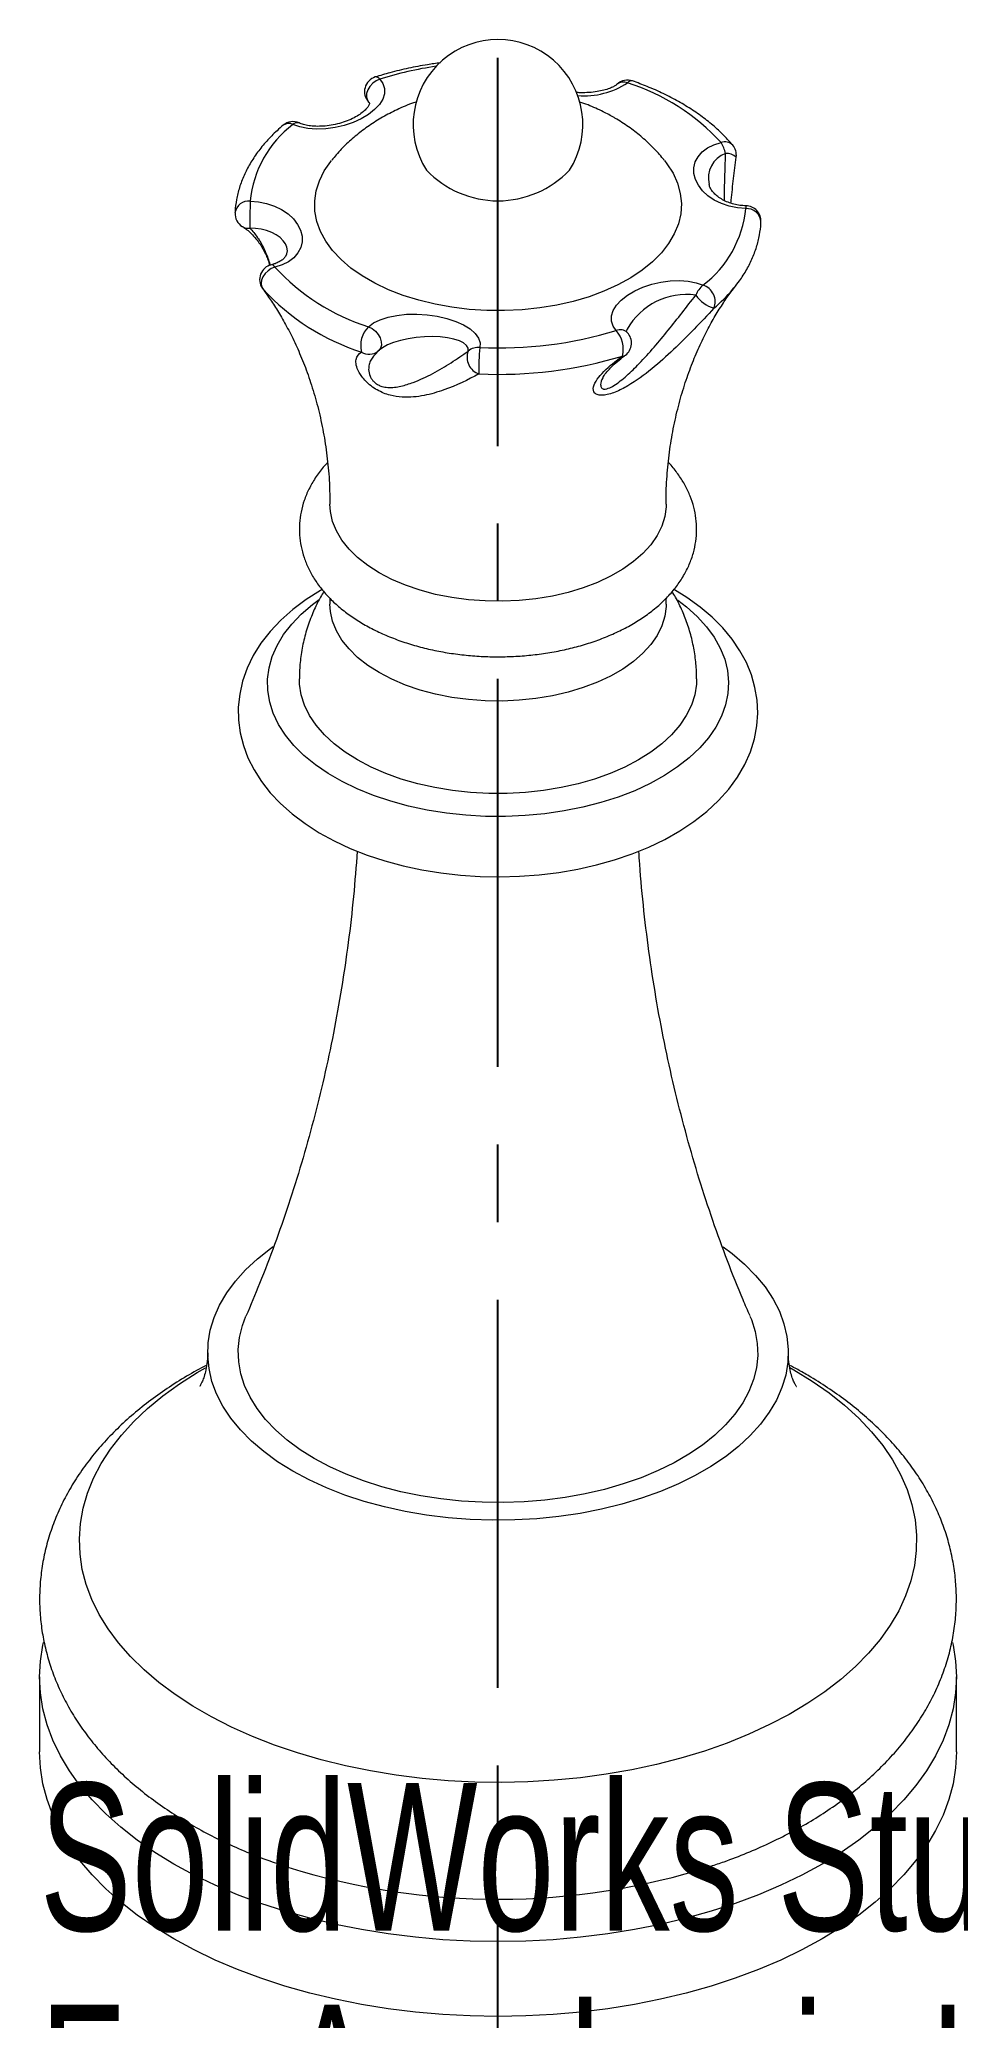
# Model space of a CAD drawing. Header units: millimetres. Extents: x -15 to 41, y -195044 to 195029.
# Drawn here: x -15 to 15, y -8.7 to 56 of the extents above; entities that cross this region are included whole.
import ezdxf

# ---------------------------------------------------------------- set-up
doc = ezdxf.new("R2010")
doc.units = ezdxf.units.MM
doc.linetypes.add('CENTERX2', pattern=[20.32, 12.7, -2.54, 2.54, -2.54])
doc.styles.add('SLDTEXTSTYLE0', font='TXT', dxfattribs={"width": 0.7})

msp = doc.modelspace()

# ---------------------------------------------------------------- texts
at = {"color": 7, "linetype": 'Continuous', "char_height": 4.83362, "attachment_point": 1, "style": 'SLDTEXTSTYLE0'}
for s, insert in [('SolidWorks Student Edition.', (-15, -1.02)), ('For Academic Use Only.', (-15, -8.27))]:
    msp.add_mtext(s, dxfattribs=dict(at, insert=insert))

# ---------------------------------------------------------------- linework, layer by layer
at = {"color": 7, "linetype": 'CENTERX2'}
msp.add_line((0, -195029.267), (0, 195029.267), dxfattribs=at)
at = {"color": 7, "linetype": 'Continuous', "lineweight": 15}
for p, q in [((-7.709, 47.891), (-7.689, 47.864)), ((7.781, 47.978), (7.679, 47.853)), ((4.232, 46.445), (4.237, 46.439)), ((-3.904, 45.855), (-3.928, 45.834)), ((-3.904, 45.855), (-3.922, 45.833)), ((-3.887, 45.87), (-3.904, 45.855)), ((-5.5, 37.746), (-5.5, 37.561)), ((5.5, 37.561), (5.5, 37.75)), ((-15, 2.45), (-15, 0)), ((15, 0), (15, 2.45))]:
    msp.add_line(p, q, dxfattribs=at)
at = {"color": 8, "linetype": 'Continuous', "lineweight": 15}
msp.add_line((-7.689, 47.864), (-7.632, 47.791), dxfattribs=at)
at = {"color": 7, "linetype": 'Continuous', "lineweight": 15, "flags": 128}
for points in [[(-3.868, 54.74), (-3.765, 54.595), (-3.713, 54.434), (-3.716, 54.263), (-3.772, 54.087), (-3.88, 53.912), (-4.036, 53.742), (-4.236, 53.584), (-4.473, 53.442), (-4.74, 53.32), (-5.03, 53.223), (-5.332, 53.153), (-5.637, 53.112), (-5.936, 53.102), (-6.221, 53.124), (-6.481, 53.175), (-6.709, 53.256)], [(8.106, 50.502), (7.837, 50.523), (7.57, 50.578), (7.314, 50.665), (7.079, 50.781), (6.869, 50.922), (6.693, 51.085), (6.556, 51.264), (6.461, 51.454), (6.413, 51.648), (6.411, 51.841), (6.457, 52.027), (6.549, 52.2), (6.684, 52.355), (6.858, 52.486), (7.065, 52.591), (7.3, 52.664)], [(5.447, 52.078), (5.529, 51.97), (5.728, 51.656), (5.874, 51.332), (5.965, 51.001), (6, 50.667), (5.979, 50.333), (5.902, 50.001), (5.77, 49.675), (5.584, 49.358), (5.346, 49.053), (5.058, 48.763), (4.723, 48.489), (4.344, 48.236), (3.924, 48.005), (3.468, 47.799), (2.979, 47.619), (2.462, 47.467), (1.923, 47.345), (1.365, 47.253), (0.795, 47.192), (0.217, 47.164), (-0.362, 47.168), (-0.939, 47.204), (-1.506, 47.273), (-2.06, 47.372), (-2.594, 47.502), (-3.104, 47.661), (-3.585, 47.848), (-4.033, 48.061), (-4.443, 48.297), (-4.811, 48.556), (-5.135, 48.834), (-5.41, 49.128), (-5.635, 49.436), (-5.808, 49.756), (-5.926, 50.084), (-5.989, 50.416), (-5.996, 50.751), (-5.947, 51.085), (-5.843, 51.414), (-5.684, 51.736), (-5.471, 52.047), (-5.445, 52.081)], [(-8.106, 50.749), (-7.837, 50.728), (-7.57, 50.673), (-7.314, 50.586), (-7.079, 50.47), (-6.869, 50.329), (-6.693, 50.166), (-6.556, 49.987), (-6.461, 49.797), (-6.413, 49.603), (-6.411, 49.41), (-6.457, 49.224), (-6.549, 49.051), (-6.684, 48.896), (-6.858, 48.765), (-7.065, 48.66), (-7.3, 48.587)], [(-7.3, 48.587), (-7.417, 48.54), (-7.525, 48.469), (-7.619, 48.378), (-7.69, 48.273), (-7.735, 48.161), (-7.75, 48.051), (-7.734, 47.95), (-7.689, 47.864)], [(3.868, 46.511), (3.765, 46.656), (3.713, 46.817), (3.716, 46.988), (3.772, 47.164), (3.88, 47.34), (4.036, 47.509), (4.236, 47.667), (4.473, 47.809), (4.74, 47.931), (5.03, 48.028), (5.332, 48.098), (5.637, 48.139), (5.936, 48.149), (6.221, 48.127), (6.481, 48.076), (6.709, 47.995)], [(-4.239, 46.635), (-4.072, 46.759), (-3.856, 46.865), (-3.599, 46.949), (-3.307, 47.009), (-2.99, 47.043), (-2.657, 47.05), (-2.32, 47.029), (-1.988, 46.981), (-1.672, 46.908), (-1.382, 46.812), (-1.125, 46.696), (-0.912, 46.564), (-0.748, 46.419), (-0.637, 46.267), (-0.585, 46.111), (-0.591, 45.957)], [(-4.239, 46.635), (-4.121, 46.577), (-4.012, 46.492), (-3.921, 46.387), (-3.855, 46.269), (-3.819, 46.147), (-3.815, 46.032), (-3.844, 45.932), (-3.904, 45.855)], [(5.5, 40.827), (5.498, 40.747), (5.456, 40.426), (5.358, 40.109), (5.204, 39.8), (4.998, 39.501), (4.74, 39.216), (4.433, 38.948), (4.081, 38.699), (3.687, 38.471), (3.255, 38.268), (2.79, 38.091), (2.296, 37.942), (1.779, 37.823), (1.243, 37.734), (0.695, 37.677), (0.139, 37.653), (-0.418, 37.661), (-0.97, 37.702), (-1.513, 37.774), (-2.04, 37.878), (-2.546, 38.013), (-3.027, 38.176), (-3.476, 38.366), (-3.889, 38.582), (-4.263, 38.821), (-4.592, 39.08), (-4.875, 39.357), (-5.108, 39.649), (-5.288, 39.954), (-5.414, 40.267), (-5.484, 40.586), (-5.5, 40.827)], [(-5.757, 38.036), (-5.813, 38.006), (-6.282, 37.708), (-6.715, 37.384), (-7.108, 37.036), (-7.457, 36.667), (-7.759, 36.278), (-8.011, 35.874), (-8.21, 35.459), (-8.358, 35.038), (-8.453, 34.613), (-8.497, 34.188), (-8.49, 33.765), (-8.435, 33.347), (-8.331, 32.935), (-8.181, 32.532), (-7.984, 32.139), (-7.74, 31.756), (-7.45, 31.386), (-7.114, 31.031), (-6.735, 30.693), (-6.313, 30.375), (-5.853, 30.079), (-5.358, 29.808), (-4.832, 29.563), (-4.279, 29.345), (-3.703, 29.156), (-3.106, 28.995), (-2.492, 28.863), (-1.865, 28.761), (-1.228, 28.689), (-0.584, 28.647), (0.062, 28.634), (0.708, 28.652), (1.351, 28.7), (1.986, 28.779), (2.61, 28.886), (3.221, 29.023), (3.814, 29.19), (4.387, 29.385), (4.936, 29.608), (5.459, 29.86), (5.951, 30.138), (6.411, 30.444), (6.833, 30.775), (7.213, 31.129), (7.549, 31.505), (7.837, 31.898), (8.074, 32.305), (8.258, 32.723), (8.39, 33.145), (8.471, 33.571), (8.5, 33.995), (8.479, 34.417), (8.41, 34.834), (8.293, 35.243), (8.129, 35.643), (7.918, 36.034), (7.661, 36.413), (7.358, 36.779), (7.009, 37.13), (6.617, 37.462), (6.184, 37.774), (5.771, 38.03), (5.771, 38.03)], [(5.5, 37.561), (5.498, 37.48), (5.456, 37.16), (5.358, 36.843), (5.204, 36.534), (4.998, 36.235), (4.74, 35.95), (4.433, 35.682), (4.081, 35.432), (3.687, 35.205), (3.255, 35.002), (2.79, 34.825), (2.296, 34.676), (1.779, 34.556), (1.243, 34.468), (0.695, 34.411), (0.139, 34.387), (-0.418, 34.395), (-0.97, 34.436), (-1.513, 34.508), (-2.04, 34.612), (-2.546, 34.747), (-3.027, 34.91), (-3.476, 35.1), (-3.889, 35.316), (-4.263, 35.554), (-4.592, 35.814), (-4.875, 36.091), (-5.108, 36.383), (-5.288, 36.687), (-5.414, 37.001), (-5.484, 37.32), (-5.5, 37.561)], [(6.5, 35.112), (6.493, 34.938), (6.438, 34.593), (6.327, 34.252), (6.163, 33.919), (5.946, 33.596), (5.679, 33.285), (5.362, 32.991), (5.001, 32.714), (4.596, 32.458), (4.153, 32.224), (3.673, 32.016), (3.163, 31.833), (2.625, 31.679), (2.066, 31.553), (1.488, 31.459), (0.898, 31.395), (0.3, 31.363), (-0.3, 31.363), (-0.898, 31.395), (-1.488, 31.459), (-2.066, 31.553), (-2.625, 31.679), (-3.163, 31.833), (-3.673, 32.016), (-4.153, 32.224), (-4.596, 32.458), (-5.001, 32.714), (-5.362, 32.991), (-5.679, 33.285), (-5.946, 33.596), (-6.163, 33.919), (-6.327, 34.252), (-6.438, 34.593), (-6.493, 34.938), (-6.5, 35.112)], [(7.364, 16.529), (7.664, 16.305), (8.071, 15.957), (8.431, 15.592), (8.742, 15.212), (9.001, 14.819), (9.207, 14.416), (9.359, 14.005), (9.456, 13.589), (9.498, 13.17), (9.484, 12.75), (9.415, 12.331), (9.29, 11.918), (9.111, 11.51), (8.878, 11.112), (8.593, 10.726), (8.257, 10.353), (7.874, 9.996), (7.444, 9.657), (6.97, 9.338), (6.455, 9.041), (5.903, 8.768), (5.316, 8.519), (4.697, 8.298), (4.051, 8.104), (3.382, 7.94), (2.692, 7.805), (1.987, 7.702), (1.27, 7.63), (0.546, 7.589), (-0.182, 7.581), (-0.909, 7.606), (-1.63, 7.662), (-2.341, 7.75), (-3.039, 7.869), (-3.719, 8.018), (-4.378, 8.197), (-5.01, 8.405), (-5.613, 8.64), (-6.184, 8.901), (-6.718, 9.187), (-7.212, 9.495), (-7.664, 9.824), (-8.071, 10.172), (-8.431, 10.537), (-8.742, 10.917), (-9.001, 11.31), (-9.207, 11.713), (-9.359, 12.124), (-9.456, 12.54), (-9.498, 12.96), (-9.484, 13.38), (-9.415, 13.798), (-9.29, 14.212), (-9.111, 14.619), (-8.878, 15.017), (-8.593, 15.404), (-8.257, 15.776), (-7.874, 16.133), (-7.444, 16.472), (-7.36, 16.532)], [(8.246, 14.256), (8.292, 14.143), (8.416, 13.754), (8.484, 13.361), (8.498, 12.966), (8.457, 12.571), (8.361, 12.18), (8.21, 11.795), (8.007, 11.417), (7.751, 11.051), (7.445, 10.697), (7.091, 10.359), (6.691, 10.038), (6.248, 9.737), (5.764, 9.458), (5.242, 9.202), (4.687, 8.971), (4.101, 8.767), (3.489, 8.59), (2.853, 8.442), (2.2, 8.325), (1.532, 8.238), (0.854, 8.183), (0.171, 8.159), (-0.513, 8.167), (-1.194, 8.206), (-1.868, 8.278), (-2.529, 8.38), (-3.174, 8.513), (-3.798, 8.675), (-4.397, 8.865), (-4.968, 9.083), (-5.507, 9.327), (-6.01, 9.595), (-6.475, 9.885), (-6.897, 10.196), (-7.274, 10.526), (-7.604, 10.872), (-7.885, 11.233), (-8.115, 11.605), (-8.292, 11.987), (-8.416, 12.375), (-8.484, 12.768), (-8.498, 13.163), (-8.457, 13.558), (-8.361, 13.949), (-8.246, 14.255)], [(14.872, 3.579), (14.891, 3.493), (14.973, 2.972), (15, 2.45), (14.973, 1.927), (14.891, 1.406), (14.754, 0.889), (14.564, 0.377), (14.321, -0.127), (14.025, -0.621), (13.678, -1.104), (13.282, -1.575), (12.837, -2.03), (12.345, -2.469), (11.808, -2.891), (11.228, -3.293), (10.607, -3.673), (9.947, -4.032), (9.251, -4.367), (8.521, -4.677), (7.76, -4.961), (6.971, -5.218), (6.156, -5.447), (5.319, -5.647), (4.463, -5.818), (3.59, -5.958), (2.704, -6.068), (1.808, -6.147), (0.906, -6.194), (0, -6.21), (-0.906, -6.194), (-1.808, -6.147), (-2.704, -6.068), (-3.59, -5.958), (-4.463, -5.818), (-5.319, -5.647), (-6.156, -5.447), (-6.971, -5.218), (-7.76, -4.961), (-8.521, -4.677), (-9.251, -4.367), (-9.947, -4.032), (-10.607, -3.673), (-11.228, -3.293), (-11.808, -2.891), (-12.345, -2.469), (-12.837, -2.03), (-13.282, -1.575), (-13.678, -1.104), (-14.025, -0.621), (-14.321, -0.127), (-14.564, 0.377), (-14.754, 0.889), (-14.891, 1.406), (-14.973, 1.927), (-15, 2.45), (-14.973, 2.972), (-14.891, 3.493), (-14.872, 3.578)], [(15, 0), (14.973, -0.523), (14.891, -1.044), (14.754, -1.561), (14.564, -2.072), (14.321, -2.576), (14.025, -3.071), (13.678, -3.554), (13.282, -4.024), (12.837, -4.48), (12.345, -4.919), (11.808, -5.34), (11.228, -5.742), (10.607, -6.123), (9.947, -6.482), (9.251, -6.816), (8.521, -7.126), (7.76, -7.41), (6.971, -7.667), (6.156, -7.896), (5.319, -8.097), (4.463, -8.267), (3.59, -8.408), (2.704, -8.517), (1.808, -8.596), (0.906, -8.644), (0, -8.659), (-0.906, -8.644), (-1.808, -8.596), (-2.704, -8.517), (-3.59, -8.408), (-4.463, -8.267), (-5.319, -8.097), (-6.156, -7.896), (-6.971, -7.667), (-7.76, -7.41), (-8.521, -7.126), (-9.251, -6.816), (-9.947, -6.482), (-10.607, -6.123), (-11.228, -5.742), (-11.808, -5.34), (-12.345, -4.919), (-12.837, -4.48), (-13.282, -4.024), (-13.678, -3.554), (-14.025, -3.071), (-14.321, -2.576), (-14.564, -2.072), (-14.754, -1.561), (-14.891, -1.044), (-14.973, -0.523), (-15, 0)]]:
    msp.add_lwpolyline(points, dxfattribs=at)
at = {"color": 8, "linetype": 'Continuous', "lineweight": 15, "flags": 128}
for points in [[(-3.868, 54.74), (-3.989, 54.686), (-4.101, 54.605), (-4.195, 54.502), (-4.263, 54.386), (-4.301, 54.266), (-4.305, 54.151), (-4.275, 54.05), (-4.232, 53.989)], [(-6.947, 48.948), (-6.913, 49.019), (-6.893, 49.125), (-6.905, 49.235), (-6.95, 49.345), (-7.025, 49.451), (-7.128, 49.551), (-7.256, 49.641), (-7.406, 49.719), (-7.572, 49.781), (-7.75, 49.826), (-7.933, 49.853), (-8.117, 49.861)], [(-0.975, 45.837), (-0.979, 45.933), (-1.029, 46.023), (-1.126, 46.105), (-1.264, 46.176), (-1.441, 46.234), (-1.651, 46.278), (-1.887, 46.305), (-2.141, 46.315), (-2.407, 46.308), (-2.675, 46.284), (-2.938, 46.243), (-3.187, 46.188), (-3.415, 46.119), (-3.614, 46.039), (-3.779, 45.95), (-3.887, 45.87)], [(5.882, 37.688), (6.169, 37.467), (6.519, 37.152), (6.822, 36.82), (7.073, 36.475), (7.272, 36.118), (7.418, 35.753), (7.508, 35.382), (7.543, 35.008), (7.522, 34.633), (7.446, 34.261), (7.314, 33.894), (7.128, 33.535), (6.889, 33.187), (6.6, 32.852), (6.261, 32.532), (5.876, 32.23), (5.448, 31.949), (4.979, 31.689), (4.473, 31.454), (3.935, 31.245), (3.367, 31.064), (2.774, 30.911), (2.161, 30.789), (1.531, 30.697), (0.891, 30.637), (0.243, 30.608), (-0.406, 30.612), (-1.052, 30.649), (-1.69, 30.717), (-2.316, 30.816), (-2.924, 30.947), (-3.511, 31.107), (-4.072, 31.295), (-4.603, 31.511), (-5.1, 31.752), (-5.559, 32.017), (-5.977, 32.304), (-6.35, 32.61), (-6.677, 32.934), (-6.954, 33.273), (-7.18, 33.624), (-7.352, 33.985), (-7.47, 34.354), (-7.533, 34.727), (-7.54, 35.102), (-7.491, 35.475), (-7.387, 35.845), (-7.228, 36.208), (-7.015, 36.562), (-6.751, 36.905), (-6.436, 37.232), (-6.074, 37.543), (-5.852, 37.709)], [(9.552, 12.575), (9.686, 12.499), (10.281, 12.133), (10.835, 11.746), (11.344, 11.34), (11.809, 10.915), (12.225, 10.475), (12.593, 10.02), (12.909, 9.553), (13.174, 9.075), (13.385, 8.588), (13.543, 8.095), (13.646, 7.596), (13.695, 7.095), (13.688, 6.593), (13.626, 6.093), (13.509, 5.596), (13.338, 5.104), (13.113, 4.619), (12.835, 4.143), (12.505, 3.679), (12.126, 3.228), (11.697, 2.791), (11.221, 2.371), (10.7, 1.969), (10.136, 1.588), (9.531, 1.227), (8.888, 0.89), (8.209, 0.576), (7.497, 0.289), (6.755, 0.027), (5.986, -0.206), (5.192, -0.411), (4.378, -0.586), (3.545, -0.732), (2.699, -0.846), (1.842, -0.929), (0.977, -0.981), (0.109, -1.001), (-0.76, -0.989), (-1.626, -0.945), (-2.486, -0.87), (-3.335, -0.763), (-4.171, -0.625), (-4.99, -0.458), (-5.789, -0.26), (-6.565, -0.034), (-7.314, 0.221), (-8.034, 0.502), (-8.722, 0.809), (-9.374, 1.141), (-9.989, 1.495), (-10.563, 1.872), (-11.095, 2.269), (-11.582, 2.685), (-12.023, 3.117), (-12.415, 3.565), (-12.757, 4.026), (-13.048, 4.499), (-13.286, 4.982), (-13.471, 5.472), (-13.602, 5.968), (-13.677, 6.468), (-13.698, 6.97), (-13.664, 7.471), (-13.574, 7.97), (-13.43, 8.465), (-13.232, 8.954), (-12.98, 9.434), (-12.677, 9.904), (-12.322, 10.362), (-11.917, 10.807), (-11.465, 11.235), (-10.966, 11.646), (-10.424, 12.038), (-9.839, 12.409), (-9.57, 12.565)]]:
    msp.add_lwpolyline(points, dxfattribs=at)
at = {"color": 7, "linetype": 'Continuous', "lineweight": 15}
for centre, radius, start, end in [((0, 53.257), 2.777, 327.3813, 212.6187), ((-3.868, 54.332), 0.5, 107.3946, 223.2464), ((4.239, 54.208), 0.5, 70.50925, 133.29245), ((2.121, 47.919), 7.024, 42.49577, 72.45174), ((-4.545, 50.406), 3.578, 127.20375, 174.49636), ((-6.709, 52.847), 0.5, 65.81974, 130.36567), ((6.353, 52.069), 1.118, 12.28079, 32.14665), ((7.3, 52.256), 0.5, 352.29115, 39.96557), ((0, 53.988), 3.231, 223.602, 316.398), ((6.746, 50.133), 14.865, 177.62637, 181.04846), ((4.545, 50.845), 3.578, 307.20375, 354.49636), ((8.106, 50.094), 0.5, 357.38105, 89.13481), ((-8.106, 50.341), 0.5, 177.38105, 238.50216), ((-7.3, 48.178), 0.5, 103.2085, 215.03004), ((-2.121, 53.332), 7.024, 222.49577, 252.45174), ((7.215, 47.377), 0.8, 129.30831, 158.57207), ((6.538, 47.453), 0.569, 338.16669, 72.53575), ((-2.234, 52.862), 7.398, 222.49577, 252.45174), ((7.382, 48.31), 1.114, 215.1121, 253.5009), ((-3.631, 46.025), 0.861, 134.88026, 194.56914), ((-0.646, 45.456), 0.504, 83.80011, 130.78511), ((5.201, 45.313), 5.828, 173.66177, 182.15669), ((0.031, 59.163), 13.221, 267.30201, 286.87089), ((3.164, 45.895), 0.936, 346.58494, 41.19056), ((3.868, 46.103), 0.5, 307.2074, 43.2464), ((-4.239, 46.226), 0.5, 308.39148, 313.29245), ((-0.44, 45.636), 0.572, 159.34592, 251.36266), ((0.033, 59.003), 13.925, 267.30201, 286.87089), ((-0.002, 18.163), 22.988, 252.59952, 287.65505)]:
    msp.add_arc(centre, radius, start, end, dxfattribs=at)
at = {"color": 8, "linetype": 'Continuous', "lineweight": 15}
for centre, radius, start, end in [((-0.246, 43.057), 12.232, 98.36038, 107.22502), ((-3.996, 54.658), 0.152, 32.55882, 97.95671), ((2.819, 56.792), 2.598, 265.41401, 303.12118), ((4.102, 54.322), 0.325, 65.12919, 128.63818), ((4.373, 54.514), 0.168, 78.74771, 142.67818), ((-6.848, 52.98), 0.309, 63.12095, 126.48446), ((-6.567, 53.112), 0.202, 72.11812, 134.62361), ((7.424, 52.326), 0.361, 44.18197, 110.20595), ((7.735, 51.506), 0.852, 109.83263, 194.53514), ((7.455, 51.76), 0.547, 51.55054, 90.98083), ((-8.155, 50.296), 0.456, 83.88996, 171.42143), ((8.412, 50.523), 0.307, 166.65238, 183.9), ((8.141, 50.037), 0.466, 4.09199, 94.28102), ((-8.166, 50.249), 0.391, 239.1371, 277.21407), ((-7.422, 48.532), 0.134, 24.32918, 86.68314), ((6.158, 45.487), 2.204, 81.84914, 151.05812), ((3.758, 51.173), 5.138, 310.07783, 319.74621), ((3.999, 46.195), 0.342, 46.99931, 112.5487), ((-4.215, 46.208), 0.472, 238.12386, 307.51067), ((4.086, 45.82), 0.143, 265.00447, 305.60872)]:
    msp.add_arc(centre, radius, start, end, dxfattribs=at)
at = {"color": 7, "linetype": 'Continuous', "lineweight": 15}
for points, knots in [([(-1.88, 55.272), (-2.024, 55.253), (-2.38, 55.206), (-2.933, 55.098), (-3.504, 54.963), (-3.858, 54.857), (-4.017, 54.809)], [0, 0, 0, 0, 0.193515, 0.479266, 0.765258, 1, 1, 1, 1]), ([(3.896, 54.572), (3.886, 54.564), (3.86, 54.54), (3.778, 54.488), (3.642, 54.428), (3.46, 54.371), (3.236, 54.325), (2.975, 54.297), (2.739, 54.288), (2.595, 54.298), (2.546, 54.301)], [0, 0, 0, 0, 0.059352, 0.166265, 0.28319, 0.415323, 0.564283, 0.729487, 0.90865, 1, 1, 1, 1]), ([(7.683, 52.577), (7.628, 52.641), (7.471, 52.822), (7.179, 53.109), (6.794, 53.429), (6.37, 53.73), (5.909, 54.011), (5.413, 54.268), (4.912, 54.492), (4.566, 54.62), (4.405, 54.68)], [0, 0, 0, 0, 0.07249, 0.20666, 0.341304, 0.476468, 0.61191, 0.747445, 0.882933, 1, 1, 1, 1]), ([(-4.232, 53.989), (-4.227, 53.983), (-4.211, 53.964), (-4.209, 53.953), (-4.207, 53.952), (-4.211, 53.919), (-4.243, 53.849), (-4.318, 53.752), (-4.441, 53.64), (-4.607, 53.526), (-4.815, 53.418), (-5.055, 53.325), (-5.315, 53.253), (-5.581, 53.208), (-5.837, 53.19), (-6.073, 53.198), (-6.276, 53.228), (-6.418, 53.267), (-6.483, 53.295), (-6.504, 53.304)], [0, 0, 0, 0, 0.023874, 0.0759, 0.143267, 0.203717, 0.263997, 0.330908, 0.399052, 0.470366, 0.544161, 0.618683, 0.691357, 0.759988, 0.823214, 0.880401, 0.931679, 0.97792, 1, 1, 1, 1]), ([(-2.657, 54), (-2.668, 53.997), (-2.87, 53.934), (-3.226, 53.778), (-3.72, 53.533), (-4.165, 53.259), (-4.578, 52.957), (-4.954, 52.625), (-5.241, 52.333), (-5.389, 52.143), (-5.437, 52.082)], [0, 0, 0, 0, 0.009951, 0.182725, 0.338285, 0.491267, 0.641223, 0.788157, 0.932361, 1, 1, 1, 1]), ([(5.442, 52.08), (5.429, 52.097), (5.32, 52.245), (5.08, 52.498), (4.722, 52.838), (4.323, 53.15), (4.009, 53.356), (3.713, 53.53), (3.405, 53.694), (3.03, 53.867), (2.765, 53.959), (2.674, 53.99)], [0, 0, 0, 0, 0.018921, 0.161973, 0.307064, 0.45481, 0.608964, 0.638392, 0.756896, 0.91578, 1, 1, 1, 1]), ([(-7.032, 53.228), (-7.099, 53.17), (-7.291, 53.002), (-7.576, 52.711), (-7.872, 52.35), (-8.119, 51.975), (-8.318, 51.589), (-8.467, 51.195), (-8.563, 50.805), (-8.598, 50.526), (-8.605, 50.382), (-8.606, 50.364)], [0, 0, 0, 0, 0.071395, 0.205343, 0.33892, 0.471654, 0.603236, 0.733449, 0.862257, 0.98232, 1, 1, 1, 1]), ([(7.621, 50.676), (7.624, 50.709), (7.652, 50.979), (7.705, 51.483), (7.763, 51.956), (7.792, 52.189)], [0, 0, 0, 0, 0.065744, 0.540164, 1, 1, 1, 1]), ([(8.114, 50.594), (8.081, 50.595), (7.98, 50.598), (7.811, 50.623), (7.614, 50.674), (7.429, 50.748), (7.261, 50.842), (7.12, 50.95), (7.012, 51.066), (6.944, 51.179), (6.914, 51.254), (6.912, 51.287), (6.912, 51.292)], [0, 0, 0, 0, 0.042924, 0.131684, 0.227275, 0.331685, 0.445275, 0.567431, 0.696853, 0.832248, 0.973588, 1, 1, 1, 1]), ([(-8.365, 49.915), (-8.35, 49.906), (-8.295, 49.875), (-8.184, 49.788), (-8.036, 49.649), (-7.894, 49.487), (-7.771, 49.315), (-7.673, 49.15), (-7.591, 48.984), (-7.527, 48.825), (-7.487, 48.707), (-7.474, 48.651), (-7.471, 48.641)], [0, 0, 0, 0, 0.065429, 0.226467, 0.378663, 0.540185, 0.658511, 0.758319, 0.844119, 0.92187, 0.986056, 1, 1, 1, 1]), ([(7.668, 47.847), (7.735, 47.927), (7.903, 48.125), (8.118, 48.46), (8.319, 48.845), (8.467, 49.239), (8.563, 49.63), (8.598, 49.908), (8.605, 50.052), (8.606, 50.071)], [0, 0, 0, 0, 0.118732, 0.295677, 0.471085, 0.644668, 0.816379, 0.976431, 1, 1, 1, 1]), ([(-6.955, 48.94), (-6.963, 48.926), (-6.983, 48.892), (-7.047, 48.83), (-7.151, 48.76), (-7.275, 48.702), (-7.374, 48.676), (-7.414, 48.665)], [0, 0, 0, 0, 0.161721, 0.40862, 0.627044, 0.845837, 1, 1, 1, 1]), ([(-7.708, 47.89), (-7.699, 47.878), (-7.681, 47.852), (-7.662, 47.826), (-7.652, 47.812)], [0, 0, 0, 0, 0.454772, 1, 1, 1, 1]), ([(5.503, 40.827), (5.502, 40.866), (5.494, 41.172), (5.527, 41.743), (5.603, 42.53), (5.729, 43.295), (5.895, 44.03), (6.096, 44.725), (6.326, 45.375), (6.576, 45.972), (6.84, 46.513), (7.107, 46.995), (7.371, 47.414), (7.596, 47.739), (7.726, 47.905), (7.776, 47.968)], [0, 0, 0, 0, 0.013549, 0.107269, 0.200383, 0.292522, 0.383353, 0.472533, 0.559712, 0.644543, 0.726712, 0.805965, 0.882134, 0.955153, 1, 1, 1, 1]), ([(-7.638, 47.787), (-7.615, 47.757), (-7.51, 47.619), (-7.311, 47.321), (-7.046, 46.889), (-6.778, 46.392), (-6.516, 45.836), (-6.267, 45.221), (-6.042, 44.554), (-5.848, 43.842), (-5.691, 43.092), (-5.578, 42.314), (-5.51, 41.556), (-5.505, 41.057), (-5.503, 40.827)], [0, 0, 0, 0, 0.021136, 0.097961, 0.178139, 0.26166, 0.348393, 0.438081, 0.530348, 0.624735, 0.720738, 0.817849, 0.915589, 1, 1, 1, 1]), ([(7.066, 47.241), (6.64, 46.782), (6.206, 46.325), (5.517, 45.673), (5.281, 45.461), (4.784, 45.057), (4.523, 44.864), (4.114, 44.624), (3.976, 44.553), (3.696, 44.44), (3.554, 44.4), (3.374, 44.389), (3.318, 44.394), (3.228, 44.419), (3.192, 44.44), (3.117, 44.519), (3.109, 44.593), (3.146, 44.749), (3.19, 44.834), (3.308, 45.002), (3.382, 45.086), (3.638, 45.343), (3.845, 45.509), (4.074, 45.678)], [0, 0, 0, 0, 0.25, 0.25, 0.375, 0.375, 0.5, 0.5, 0.5625, 0.5625, 0.625, 0.625, 0.65625, 0.65625, 0.6875, 0.6875, 0.75, 0.75, 0.8125, 0.8125, 0.875, 0.875, 1, 1, 1, 1]), ([(4.232, 46.445), (4.227, 46.451), (4.211, 46.47), (4.208, 46.481), (4.208, 46.483), (4.207, 46.508), (4.226, 46.543), (4.232, 46.555)], [0, 0, 0, 0, 0.10173, 0.32342, 0.610479, 0.868061, 1, 1, 1, 1]), ([(-0.623, 45.094), (-0.978, 44.895), (-1.363, 44.711), (-1.98, 44.494), (-2.193, 44.431), (-2.643, 44.344), (-2.881, 44.317), (-3.263, 44.34), (-3.393, 44.358), (-3.669, 44.431), (-3.815, 44.487), (-4.022, 44.606), (-4.091, 44.651), (-4.216, 44.748), (-4.273, 44.8), (-4.423, 44.954), (-4.495, 45.055), (-4.594, 45.232), (-4.623, 45.311), (-4.652, 45.45), (-4.652, 45.51), (-4.621, 45.67), (-4.558, 45.747), (-4.464, 45.808)], [0, 0, 0, 0, 0.25, 0.25, 0.375, 0.375, 0.5, 0.5, 0.5625, 0.5625, 0.625, 0.625, 0.65625, 0.65625, 0.6875, 0.6875, 0.75, 0.75, 0.8125, 0.8125, 0.875, 0.875, 1, 1, 1, 1]), ([(3.437, 44.988), (3.441, 44.994), (3.451, 45.016), (3.498, 45.086), (3.584, 45.191), (3.719, 45.332), (3.907, 45.5), (4.063, 45.629), (4.159, 45.699), (4.168, 45.706)], [0, 0, 0, 0, 0.057887, 0.179472, 0.328738, 0.514141, 0.737417, 0.975076, 1, 1, 1, 1]), ([(-5.575, 42.188), (-5.623, 42.138), (-5.775, 41.98), (-5.982, 41.692), (-6.193, 41.329), (-6.349, 40.956), (-6.452, 40.577), (-6.502, 40.197), (-6.502, 39.819), (-6.452, 39.447), (-6.354, 39.083), (-6.209, 38.728), (-6.019, 38.385), (-5.783, 38.054), (-5.501, 37.737), (-5.176, 37.437), (-4.809, 37.157), (-4.402, 36.9), (-3.961, 36.667), (-3.49, 36.46), (-2.993, 36.282), (-2.475, 36.133), (-1.939, 36.013), (-1.39, 35.923), (-0.831, 35.863), (-0.266, 35.834), (0.301, 35.835), (0.865, 35.866), (1.423, 35.928), (1.972, 36.019), (2.507, 36.141), (3.024, 36.292), (3.521, 36.473), (3.993, 36.682), (4.436, 36.919), (4.848, 37.184), (5.223, 37.476), (5.556, 37.792), (5.843, 38.13), (6.081, 38.485), (6.267, 38.854), (6.4, 39.23), (6.48, 39.61), (6.508, 39.989), (6.486, 40.365), (6.415, 40.734), (6.297, 41.094), (6.133, 41.444), (5.92, 41.781), (5.733, 42.03), (5.606, 42.159), (5.577, 42.188)], [0, 0, 0, 0, 0.010196, 0.03179, 0.052941, 0.073577, 0.093712, 0.113432, 0.132876, 0.152206, 0.17154, 0.191043, 0.210856, 0.231081, 0.25176, 0.27287, 0.29433, 0.316028, 0.337851, 0.359704, 0.381527, 0.403299, 0.425015, 0.44668, 0.468306, 0.489907, 0.511499, 0.533099, 0.554718, 0.576374, 0.598084, 0.619865, 0.641729, 0.663686, 0.685734, 0.707853, 0.729979, 0.752004, 0.773794, 0.795208, 0.816138, 0.83655, 0.856489, 0.87607, 0.895444, 0.914754, 0.934142, 0.953765, 0.973749, 0.99417, 1, 1, 1, 1]), ([(-5.699, 37.971), (-5.769, 37.851), (-5.923, 37.588), (-6.12, 37.142), (-6.292, 36.643), (-6.415, 36.116), (-6.488, 35.605), (-6.495, 35.27), (-6.498, 35.112)], [0, 0, 0, 0, 0.138902, 0.304151, 0.485963, 0.66564, 0.842908, 1, 1, 1, 1]), ([(6.494, 35.112), (6.495, 35.192), (6.499, 35.444), (6.454, 35.867), (6.362, 36.372), (6.222, 36.863), (6.038, 37.335), (5.863, 37.705), (5.735, 37.909), (5.697, 37.97)], [0, 0, 0, 0, 0.0793859, 0.2518049, 0.4225617, 0.591904, 0.7600957, 0.9274246, 1, 1, 1, 1]), ([(-4.607, 29.474), (-4.644, 28.979), (-4.72, 27.978), (-4.894, 26.482), (-5.112, 24.991), (-5.377, 23.52), (-5.684, 22.074), (-6.033, 20.655), (-6.421, 19.267), (-6.845, 17.915), (-7.304, 16.601), (-7.769, 15.379), (-8.097, 14.611), (-8.248, 14.256)], [0, 0, 0, 0, 0.092337, 0.186637, 0.28059, 0.374135, 0.467205, 0.559728, 0.651628, 0.742822, 0.833221, 0.922729, 1, 1, 1, 1]), ([(8.248, 14.264), (8.171, 14.438), (7.912, 15.026), (7.504, 16.066), (7.024, 17.384), (6.579, 18.745), (6.171, 20.141), (5.803, 21.569), (5.476, 23.025), (5.194, 24.505), (4.957, 26.004), (4.772, 27.52), (4.656, 28.678), (4.619, 29.333), (4.611, 29.476)], [0, 0, 0, 0, 0.038382, 0.129041, 0.220645, 0.313061, 0.406166, 0.499843, 0.593984, 0.688491, 0.783273, 0.878249, 0.973344, 1, 1, 1, 1]), ([(-9.501, 13.064), (-9.5, 13.061), (-9.494, 12.939), (-9.518, 12.717), (-9.568, 12.442), (-9.629, 12.24), (-9.687, 12.095), (-9.734, 12.001), (-9.763, 11.954), (-9.762, 11.955), (-9.762, 11.956)], [0, 0, 0, 0, 0.005998, 0.211981, 0.380011, 0.53032, 0.667642, 0.795366, 0.927604, 1, 1, 1, 1]), ([(9.762, 11.955), (9.763, 11.954), (9.766, 11.95), (9.743, 11.986), (9.701, 12.066), (9.645, 12.198), (9.584, 12.383), (9.532, 12.627), (9.5, 12.864), (9.504, 13.015), (9.505, 13.064)], [0, 0, 0, 0, 0.047045, 0.169823, 0.298272, 0.434261, 0.580221, 0.739398, 0.915968, 1, 1, 1, 1]), ([(-9.532, 12.658), (-9.754, 12.538), (-10.202, 12.294), (-10.834, 11.891), (-11.438, 11.46), (-12.002, 11.002), (-12.524, 10.52), (-13, 10.014), (-13.429, 9.489), (-13.808, 8.946), (-14.135, 8.39), (-14.41, 7.822), (-14.633, 7.246), (-14.804, 6.665), (-14.922, 6.081), (-14.99, 5.495), (-15.008, 4.911), (-14.976, 4.33), (-14.894, 3.754), (-14.765, 3.185), (-14.588, 2.624), (-14.364, 2.072), (-14.093, 1.53), (-13.775, 1.001), (-13.41, 0.484), (-12.999, -0.018), (-12.542, -0.504), (-12.041, -0.971), (-11.496, -1.418), (-10.911, -1.843), (-10.288, -2.244), (-9.629, -2.618), (-8.938, -2.966), (-8.218, -3.284), (-7.528, -3.556), (-7.069, -3.707), (-6.867, -3.774)], [0, 0, 0, 0, 0.030917, 0.062484, 0.094033, 0.125493, 0.156777, 0.187791, 0.218441, 0.248646, 0.278354, 0.307547, 0.336239, 0.364475, 0.392322, 0.419865, 0.447196, 0.474415, 0.501602, 0.528847, 0.556248, 0.583898, 0.61188, 0.640261, 0.669088, 0.698384, 0.728142, 0.758327, 0.788878, 0.81972, 0.850768, 0.881945, 0.913184, 0.944421, 0.975621, 1, 1, 1, 1]), ([(6.961, -3.742), (7.107, -3.694), (7.512, -3.561), (8.151, -3.311), (8.877, -2.994), (9.575, -2.647), (10.244, -2.27), (10.88, -1.864), (11.481, -1.431), (12.041, -0.971), (12.56, -0.487), (13.033, 0.02), (13.458, 0.547), (13.833, 1.091), (14.157, 1.648), (14.428, 2.216), (14.647, 2.793), (14.814, 3.374), (14.929, 3.959), (14.993, 4.544), (15.007, 5.128), (14.971, 5.709), (14.886, 6.285), (14.754, 6.853), (14.573, 7.414), (14.345, 7.965), (14.071, 8.506), (13.749, 9.034), (13.381, 9.55), (12.967, 10.051), (12.507, 10.535), (12.002, 11.001), (11.455, 11.447), (10.866, 11.87), (10.386, 12.176), (9.985, 12.411), (9.753, 12.544), (9.58, 12.631), (9.533, 12.655)], [0, 0, 0, 0, 0.0177157, 0.0491073, 0.0805955, 0.1121735, 0.1438245, 0.175517, 0.2071855, 0.238759, 0.2701499, 0.3012621, 0.3320015, 0.3622902, 0.3920776, 0.4213472, 0.4501163, 0.4784319, 0.5063631, 0.5339949, 0.5614218, 0.5887437, 0.6160383, 0.6433983, 0.6709225, 0.6987032, 0.7268222, 0.755346, 0.7843207, 0.8137664, 0.8436744, 0.8740071, 0.9047026, 0.935683, 0.9668655, 0.9764447, 0.9935338, 1, 1, 1, 1])]:
    msp.add_open_spline(points, degree=3, knots=knots, dxfattribs=at)
at = {"color": 8, "linetype": 'Continuous', "lineweight": 15}
for points, knots in [([(7.41, 50.764), (7.41, 50.793), (7.417, 51.303), (7.432, 51.82), (7.446, 52.307)], [0, 0, 0, 0, 0.0574029, 1, 1, 1, 1]), ([(-8.117, 49.861), (-8.035, 49.77), (-7.923, 49.646), (-7.764, 49.396), (-7.656, 49.197), (-7.56, 48.976), (-7.49, 48.77), (-7.465, 48.672), (-7.458, 48.645)], [0, 0, 0, 0, 0.398328, 0.545037, 0.693944, 0.859827, 0.960404, 1, 1, 1, 1]), ([(3.44, 44.986), (3.436, 44.979), (3.386, 44.894), (3.349, 44.764), (3.367, 44.64), (3.423, 44.603), (3.48, 44.593), (3.54, 44.599), (3.65, 44.634), (3.804, 44.715), (4.006, 44.859), (4.287, 45.096), (4.661, 45.464), (5.112, 45.964), (5.733, 46.712), (6.175, 47.285), (6.471, 47.669)], [0, 0, 0, 0, 0.005981, 0.074807, 0.116537, 0.139402, 0.148203, 0.172687, 0.18552, 0.22677, 0.277795, 0.330077, 0.438742, 0.578359, 0.718068, 1, 1, 1, 1]), ([(-3.957, 45.791), (-4.034, 45.713), (-4.149, 45.6), (-4.22, 45.401), (-4.241, 45.231), (-4.212, 45.052), (-4.12, 44.891), (-4.032, 44.806), (-3.953, 44.75), (-3.88, 44.712), (-3.755, 44.669), (-3.59, 44.644), (-3.383, 44.651), (-3.102, 44.701), (-2.676, 44.841), (-2.126, 45.098), (-1.53, 45.453), (-1.16, 45.709), (-0.975, 45.837)], [0, 0, 0, 0, 0.105388, 0.154566, 0.203647, 0.25878, 0.292207, 0.310523, 0.317573, 0.337186, 0.347465, 0.380509, 0.421809, 0.463277, 0.550322, 0.700003, 0.850015, 1, 1, 1, 1])]:
    msp.add_open_spline(points, degree=3, knots=knots, dxfattribs=at)

msp.set_redraw_order([(e.dxf.handle, doc.entitydb.next_handle()) for e in msp.query("TEXT MTEXT ATTDEF DIMENSION ARC_DIMENSION")])  # texts and dimensions are drawn at this point

doc.saveas('drawing.dxf')
